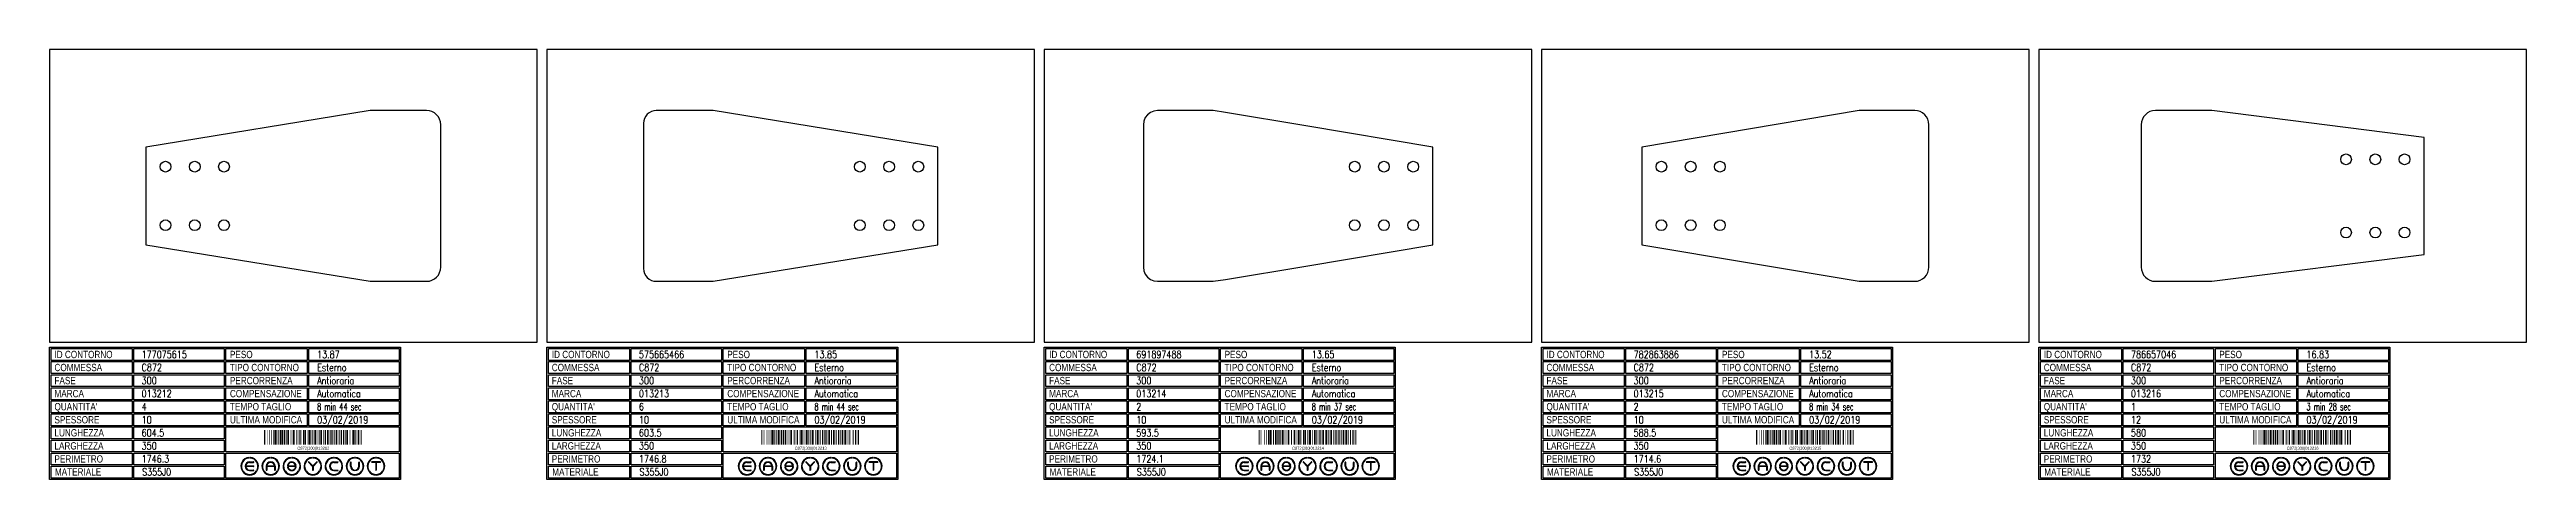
# Model space of a CAD drawing. Header units: millimetres. Extents: x 10000 to 53102, y 10000 to 35064.
# Drawn here: x 15100 to 20180, y 26815 to 27696 of the extents above; entities that cross this region are included whole.
import ezdxf
from ezdxf.enums import TextEntityAlignment as Align

# ---------------------------------------------------------------- set-up
doc = ezdxf.new("R2010")
doc.units = ezdxf.units.MM
doc.styles.add('EasyCutStyle', font='romans.shx', dxfattribs={"width": 0.8})
doc.styles.add('EasyCutStyle1', font='arial.ttf', dxfattribs={"width": 0.8})

# ---------------------------------------------------------------- blocks, each defined once
blk = doc.blocks.new('BlockShape01')
at = {"color": 253}
blk.add_lwpolyline([(0, 0), (720, 0), (720, -271), (0, -271)], close=True, dxfattribs=at)
at = {"color": 2}
for points in [[(3, -2.9), (169.3, -2.9), (169.3, -27.3), (3, -27.3)], [(3, -2.9), (169.3, -2.9), (169.3, -27.3), (3, -27.3)], [(3, -29.6), (169.3, -29.6), (169.3, -54), (3, -54)], [(361.9, -2.9), (528.3, -2.9), (528.3, -27.3), (361.9, -27.3)], [(361.9, -29.6), (528.3, -29.6), (528.3, -54), (361.9, -54)], [(3, -56.4), (169.3, -56.4), (169.3, -80.8), (3, -80.8)], [(3, -83.1), (169.3, -83.1), (169.3, -107.6), (3, -107.6)], [(361.9, -56.4), (528.3, -56.4), (528.3, -80.8), (361.9, -80.8)], [(361.9, -83.1), (528.3, -83.1), (528.3, -107.6), (361.9, -107.6)], [(3, -109.9), (169.3, -109.9), (169.3, -134.3), (3, -134.3)], [(3, -136.7), (169.3, -136.7), (169.3, -161.1), (3, -161.1)], [(361.9, -109.9), (528.3, -109.9), (528.3, -134.3), (361.9, -134.3)], [(361.9, -136.7), (528.3, -136.7), (528.3, -161.1), (361.9, -161.1)], [(3, -163.4), (169.3, -163.4), (169.3, -187.9), (3, -187.9)], [(3, -190.2), (169.3, -190.2), (169.3, -214.6), (3, -214.6)], [(3, -217), (169.3, -217), (169.3, -241.4), (3, -241.4)], [(3, -243.7), (169.3, -243.7), (169.3, -268.1), (3, -268.1)]]:
    blk.add_lwpolyline(points, close=True, dxfattribs=at)
at = {"color": 1}
for points in [[(172.7, -2.9), (358.1, -2.9), (358.1, -27.3), (172.7, -27.3)], [(172.7, -29.6), (358.1, -29.6), (358.1, -54), (172.7, -54)], [(531.6, -2.9), (717, -2.9), (717, -27.3), (531.6, -27.3)], [(531.6, -29.6), (717, -29.6), (717, -54), (531.6, -54)], [(172.7, -56.4), (358.1, -56.4), (358.1, -80.8), (172.7, -80.8)], [(172.7, -83.1), (358.1, -83.1), (358.1, -107.6), (172.7, -107.6)], [(531.6, -56.4), (717, -56.4), (717, -80.8), (531.6, -80.8)], [(531.6, -83.1), (717, -83.1), (717, -107.6), (531.6, -107.6)], [(172.7, -109.9), (358.1, -109.9), (358.1, -134.3), (172.7, -134.3)], [(172.7, -136.7), (358.1, -136.7), (358.1, -161.1), (172.7, -161.1)], [(531.6, -109.9), (717, -109.9), (717, -134.3), (531.6, -134.3)], [(531.6, -136.7), (717, -136.7), (717, -161.1), (531.6, -161.1)], [(172.7, -163.4), (358.1, -163.4), (358.1, -187.9), (172.7, -187.9)], [(172.7, -190.2), (358.1, -190.2), (358.1, -214.6), (172.7, -214.6)], [(361.9, -163.4), (717, -163.4), (717, -214.6), (361.9, -214.6)], [(172.7, -217), (358.1, -217), (358.1, -241.4), (172.7, -241.4)], [(172.7, -243.7), (358.1, -243.7), (358.1, -268.1), (172.7, -268.1)], [(361.9, -217), (717, -217), (717, -268.1), (361.9, -268.1)]]:
    blk.add_lwpolyline(points, close=True, dxfattribs=at)
at = {"color": 161, "style": 'EasyCutStyle1', "width": 0.8}
for s, p in [('COMMESSA', (10.1, -49.1)), ('ID CONTORNO', (10.1, -22.4)), ('TIPO CONTORNO', (370, -49.1)), ('PESO', (370, -22.4)), ('FASE', (10.1, -75.9)), ('MARCA', (10.1, -102.6)), ('COMPENSAZIONE', (370, -102.6)), ('PERCORRENZA', (370, -75.9)), ("QUANTITA'", (10.1, -129.4)), ('SPESSORE', (10.1, -156.2)), ('TEMPO TAGLIO', (370, -129.4)), ('ULTIMA MODIFICA', (370, -156.2)), ('LUNGHEZZA', (10.1, -182.9)), ('LARGHEZZA', (10.1, -209.7)), ('PERIMETRO', (10.1, -236.5)), ('MATERIALE', (11, -263.2))]:
    blk.add_text(s, height=15, dxfattribs=at).set_placement(p)
at = {"style": 'EasyCutStyle'}
for tag, p, width in [('ORDERSHAPE', (188.9, -49.1), 0.8), ('IDSHAPE', (188.9, -22.4), 0.8), ('TYPESHAPE', (548.8, -49.1), 0.8), ('WEIGTHSHAPE', (548.8, -22.4), 0.8), ('PHASESHAPE', (188.9, -75.9), 0.8), ('MKSHAPE', (188.9, -102.6), 0.8), ('JOUSHAPE', (548.8, -75.9), 0.8), ('COMPSHAPE', (548.8, -102.6), 0.8), ('TKSHAPE', (188.9, -156.2), 0.8), ('QTASHAPE', (188.9, -129.4), 0.8), ('TIMECUTSHAPE', (548.8, -129.4), 0.65), ('LASTMODIFYSHAPE', (548.8, -156.2), 0.8), ('LENGTHSHAPE', (188.9, -182.9), 0.8), ('HEIGHTSHAPE', (188.9, -209.7), 0.8), ('PERIMETERSHAPE', (188.9, -236.5), 0.8), ('MATSHAPE', (189.8, -263.2), 0.8)]:
    blk.add_attdef(tag, p, '', height=15, dxfattribs=dict(at, width=width))
blk = doc.blocks.new('Logo')
for color, points in [(140, [(-144.9, -7.2, -1), (-145.9, -7.6, -0.520567), (-131.2, 17.9, -1), (-131.1, 16.9, 0.520567)]), (256, [(-121.7, 0.5), (-137.5, 0.5, -0.394366), (-129.6, 7.9), (-121.7, 7.9, 1), (-121.7, 9), (-129.6, 9, 1), (-129.6, -9), (-121.7, -9, 1), (-121.7, -7.9), (-129.6, -7.9, -0.394366), (-137.5, -0.5), (-121.7, -0.5, 1)]), (140, [(-114.3, -7.2, 1), (-113.3, -7.6, 0.520567), (-128, 17.9, 0.916853), (-128.2, 16.9, 0.043377), (-128.1, 16.9, -0.520567)]), (140, [(-101.7, -7.2, -1), (-102.7, -7.6, -0.520567), (-88, 17.9, -1), (-87.9, 16.9, 0.520567)]), (140, [(-71.1, -7.2, 1), (-70.1, -7.6, 0.520567), (-84.8, 17.9, 1), (-84.9, 16.9, -0.520567)]), (140, [(-58.5, -7.2, -1), (-59.5, -7.6, -0.520567), (-44.8, 17.9, -1), (-44.7, 16.9, 0.520567)]), (256, [(-36.6, -0.5, -0.486114), (-35.5, -1.9, -0.776377), (-50.9, -2, 1), (-51.9, -2.3, 0.776377), (-34.5, -2.1, 0.486114), (-36.6, 0.5), (-49.8, 0.5, -0.486114), (-50.9, 1.9, -0.776377), (-35.5, 2, 1), (-34.5, 2.3, 0.776377), (-51.9, 2.1, 0.486114), (-49.8, -0.5)]), (140, [(-27.9, -7.2, 1), (-26.9, -7.6, 0.520567), (-41.6, 17.9, 1), (-41.7, 16.9, -0.520567)]), (140, [(-15.3, -7.2, -1), (-16.3, -7.6, -0.520567), (-1.6, 17.9, -1), (-1.5, 16.9, 0.520567)]), (256, [(0, 0.8), (-8.1, 8.8, 1), (-8.8, 8.1), (-0.5, -0.2), (-0.5, -7.9, 1), (0.5, -7.9), (0.5, -0.2), (8.8, 8.1, 1), (8.1, 8.8)]), (140, [(15.3, -7.2, 1), (16.3, -7.6, 0.520567), (1.6, 17.9, 1), (1.5, 16.9, -0.520567)]), (140, [(27.9, -7.2, -1), (26.9, -7.6, -0.520567), (41.6, 17.9, -1), (41.7, 16.9, 0.520567)]), (256, [(43.2, -9), (51.1, -9, 1), (51.1, -7.9), (43.2, -7.9, -1), (43.2, 7.9), (51.1, 7.9, 1), (51.1, 9), (43.2, 9, 1)]), (140, [(58.5, -7.2, 1), (59.5, -7.6, 0.520567), (44.8, 17.9, 1), (44.7, 16.9, -0.520567)]), (140, [(71.1, -7.2, -1), (70.1, -7.6, -0.520567), (84.8, 17.9, -1), (84.9, 16.9, 0.520567)]), (256, [(78.5, 0), (78.5, 7.9, 1), (77.4, 7.9), (77.4, 0, 1), (95.4, 0), (95.4, 7.9, 1), (94.3, 7.9), (94.3, 0, -1)]), (140, [(101.7, -7.2, 1), (102.7, -7.6, 0.520567), (88, 17.9, 1), (87.9, 16.9, -0.520567)]), (140, [(114.3, -7.2, -1), (113.3, -7.6, -0.520567), (128, 17.9, -1), (128.1, 16.9, 0.520567)]), (256, [(121.1, 9, 1), (121.1, 7.9), (129.1, 7.9), (129.1, -7.9, 1), (130.1, -7.9), (130.1, 7.9), (138.1, 7.9, 1), (138.1, 9)]), (140, [(144.9, -7.2, 1), (145.9, -7.6, 0.520567), (131.2, 17.9, 1), (131.1, 16.9, -0.520567)]), (140, [(-114.9, -10.3, 1), (-115.7, -9.7, -0.520567), (-143.5, -9.7, 1), (-144.3, -10.3, 0.520567)]), (140, [(-71.7, -10.3, 1), (-72.5, -9.7, -0.520567), (-100.3, -9.7, 1), (-101.1, -10.3, 0.520567)]), (140, [(-28.5, -10.3, 1), (-29.3, -9.7, -0.520567), (-57.1, -9.7, 1), (-57.9, -10.3, 0.520567)]), (140, [(14.7, -10.3, 1), (13.9, -9.7, -0.520567), (-13.9, -9.7, 1), (-14.7, -10.3, 0.520567)]), (140, [(57.9, -10.3, 1), (57.1, -9.7, -0.520567), (29.3, -9.7, 1), (28.5, -10.3, 0.520567)]), (140, [(101.1, -10.3, 1), (100.3, -9.7, -0.520567), (72.5, -9.7, 1), (71.7, -10.3, 0.520567)]), (140, [(144.3, -10.3, 1), (143.5, -9.7, -0.520567), (115.7, -9.7, 1), (114.9, -10.3, 0.520567)])]:
    blk.add_hatch(color=color).paths.add_polyline_path(points)
h = blk.add_hatch(color=256)
h.paths.add_polyline_path([(-78.5, -0.5), (-78.5, -7.9, 1), (-77.4, -7.9), (-77.4, 0, 1), (-95.4, 0), (-95.4, -7.9, 1), (-94.3, -7.9), (-94.3, -0.5)])
h.paths.add_polyline_path([(-94.3, 0.5, -0.933992), (-78.5, 0.5)], flags=16)
for p, q in [((-121.7, 0.5), (-137.5, 0.5)), ((-129.6, 9), (-121.7, 9)), ((-129.6, 7.9), (-121.7, 7.9)), ((-95.4, 0), (-95.4, -7.9)), ((-78.5, 0.5), (-94.3, 0.5)), ((-77.4, 0), (-77.4, -7.9)), ((-36.6, 0.5), (-49.8, 0.5)), ((-0.5, -0.2), (-8.8, 8.1)), ((0, 0.8), (-8.1, 8.8)), ((0, 0.8), (8.1, 8.8)), ((0.5, -0.2), (8.8, 8.1)), ((43.2, 9), (51.1, 9)), ((43.2, 7.9), (51.1, 7.9)), ((77.4, 0), (77.4, 7.9)), ((78.5, 0), (78.5, 7.9)), ((94.3, 0), (94.3, 7.9)), ((95.4, 0), (95.4, 7.9)), ((138.1, 9), (121.1, 9)), ((129.1, 7.9), (121.1, 7.9)), ((129.1, 7.9), (129.1, -7.9)), ((130.1, 7.9), (130.1, -7.9)), ((138.1, 7.9), (130.1, 7.9)), ((-121.7, -0.5), (-137.5, -0.5)), ((-129.6, -7.9), (-121.7, -7.9)), ((-129.6, -9), (-121.7, -9)), ((-94.3, -0.5), (-94.3, -7.9)), ((-78.5, -0.5), (-94.3, -0.5)), ((-78.5, -0.5), (-78.5, -7.9)), ((-36.6, -0.5), (-49.8, -0.5)), ((-0.5, -0.2), (-0.5, -7.9)), ((0.5, -0.2), (0.5, -7.9)), ((43.2, -7.9), (51.1, -7.9)), ((43.2, -9), (51.1, -9))]:
    blk.add_line(p, q)
at = {"color": 140}
for centre, radius, start, end in [((-129.6, 0), 18, 95, 205), ((-129.6, 0), 16.9, 95, 205), ((-131.1, 17.4), 0.54, 275, 95), ((-128.1, 17.4), 0.54, 85, 265), ((-129.6, 0), 16.9, 335, 85), ((-129.6, 0), 18, 335, 85), ((-86.4, 0), 18, 95, 205), ((-86.4, 0), 16.9, 95, 205), ((-87.9, 17.4), 0.54, 275, 95), ((-84.9, 17.4), 0.54, 85, 265), ((-86.4, 0), 16.9, 335, 85), ((-86.4, 0), 18, 335, 85), ((-43.2, 0), 18, 95, 205), ((-43.2, 0), 16.9, 95, 205), ((-44.7, 17.4), 0.54, 275, 95), ((-41.7, 17.4), 0.54, 85, 265), ((-43.2, 0), 16.9, 335, 85), ((-43.2, 0), 18, 335, 85), ((0, 0), 18, 95, 205), ((0, 0), 16.9, 95, 205), ((-1.5, 17.4), 0.54, 275, 95), ((1.5, 17.4), 0.54, 85, 265), ((0, 0), 16.9, 335, 85), ((0, 0), 18, 335, 85), ((43.2, 0), 18, 95, 205), ((43.2, 0), 16.9, 95, 205), ((41.7, 17.4), 0.54, 275, 95), ((44.7, 17.4), 0.54, 85, 265), ((43.2, 0), 16.9, 335, 85), ((43.2, 0), 18, 335, 85), ((86.4, 0), 18, 95, 205), ((86.4, 0), 16.9, 95, 205), ((84.9, 17.4), 0.54, 275, 95), ((87.9, 17.4), 0.54, 85, 265), ((86.4, 0), 16.9, 335, 85), ((86.4, 0), 18, 335, 85), ((129.6, 0), 18, 95, 205), ((129.6, 0), 16.9, 95, 205), ((128.1, 17.4), 0.54, 275, 95), ((131.1, 17.4), 0.54, 85, 265), ((129.6, 0), 16.9, 335, 85), ((129.6, 0), 18, 335, 85), ((-145.4, -7.4), 0.54, 205, 25), ((-143.9, -10), 0.54, 35, 215), ((-129.6, 0), 18, 215, 325), ((-129.6, 0), 16.9, 215, 325), ((-115.3, -10), 0.54, 325, 145), ((-113.8, -7.4), 0.54, 155, 335), ((-102.2, -7.4), 0.54, 205, 25), ((-100.7, -10), 0.54, 35, 215), ((-86.4, 0), 18, 215, 325), ((-86.4, 0), 16.9, 215, 325), ((-72.1, -10), 0.54, 325, 145), ((-70.6, -7.4), 0.54, 155, 335), ((-59, -7.4), 0.54, 205, 25), ((-57.5, -10), 0.54, 35, 215), ((-43.2, 0), 18, 215, 325), ((-43.2, 0), 16.9, 215, 325), ((-28.9, -10), 0.54, 325, 145), ((-27.4, -7.4), 0.54, 155, 335), ((-15.8, -7.4), 0.54, 205, 25), ((-14.3, -10), 0.54, 35, 215), ((0, 0), 18, 215, 325), ((0, 0), 16.9, 215, 325), ((14.3, -10), 0.54, 325, 145), ((15.8, -7.4), 0.54, 155, 335), ((27.4, -7.4), 0.54, 205, 25), ((28.9, -10), 0.54, 35, 215), ((43.2, 0), 18, 215, 325), ((43.2, 0), 16.9, 215, 325), ((57.5, -10), 0.54, 325, 145), ((59, -7.4), 0.54, 155, 335), ((70.6, -7.4), 0.54, 205, 25), ((72.1, -10), 0.54, 35, 215), ((86.4, 0), 18, 215, 325), ((86.4, 0), 16.9, 215, 325), ((100.7, -10), 0.54, 325, 145), ((102.2, -7.4), 0.54, 155, 335), ((113.8, -7.4), 0.54, 205, 25), ((115.3, -10), 0.54, 35, 215), ((129.6, 0), 18, 215, 325), ((129.6, 0), 16.9, 215, 325), ((143.9, -10), 0.54, 325, 145), ((145.4, -7.4), 0.54, 155, 335)]:
    blk.add_arc(centre, radius, start, end, dxfattribs=at)
for centre, radius, start, end in [((-129.6, 0), 9, 90, 270), ((-129.6, 0), 7.92, 90, 176.0904), ((-121.7, 8.5), 0.54, 270, 90), ((-121.7, 0), 0.54, 270, 90), ((-86.4, 0), 9, 0, 180), ((-86.4, 0), 7.92, 3.9096, 176.0904), ((-49.8, 1.6), 2.16, 166.2998, 270), ((-43.2, 0), 9, 15, 166.2998), ((-43.2, 0), 7.92, 15, 166.2998), ((-49.8, 1.6), 1.08, 166.2998, 270), ((-36.6, -1.6), 2.16, 346.2998, 90), ((-35, 2.2), 0.54, 195, 15), ((-8.5, 8.5), 0.54, 45, 225), ((8.5, 8.5), 0.54, 315, 135), ((43.2, 0), 9, 90, 270), ((43.2, 0), 7.92, 90, 270), ((51.1, 8.5), 0.54, 270, 90), ((77.9, 7.9), 0.54, 0, 180), ((86.4, 0), 9, 180, 0), ((86.4, 0), 7.92, 180, 0), ((94.9, 7.9), 0.54, 0, 180), ((121.1, 8.5), 0.54, 90, 270), ((138.1, 8.5), 0.54, 270, 90), ((-129.6, 0), 7.92, 183.9096, 270), ((-121.7, -8.5), 0.54, 270, 90), ((-94.9, -7.9), 0.54, 180, 0), ((-77.9, -7.9), 0.54, 180, 0), ((-51.4, -2.2), 0.54, 15, 195), ((-43.2, 0), 9, 195, 346.2998), ((-43.2, 0), 7.92, 195, 346.2998), ((-36.6, -1.6), 1.08, 346.2998, 90), ((0, -7.9), 0.54, 180, 0), ((51.1, -8.5), 0.54, 270, 90), ((129.6, -7.9), 0.54, 180, 0)]:
    blk.add_arc(centre, radius, start, end)
blk = doc.blocks.new('177075615_128', base_point=(342.3, -345))
at = {"linetype": 'Continuous'}
for points, const_width in [([(343.3, -345), (343.3, -315)], 2), ([(345.8, -345), (345.8, -315)], 1), ([(348.8, -345), (348.8, -315)], 1), ([(353.8, -345), (353.8, -315)], 1), ([(357.8, -345), (357.8, -315)], 1), ([(362.3, -345), (362.3, -315)], 2), ([(365.8, -345), (365.8, -315)], 3), ([(368.8, -345), (368.8, -315)], 1), ([(372.3, -345), (372.3, -315)], 2), ([(376.8, -345), (376.8, -315)], 3), ([(380.3, -345), (380.3, -315)], 2), ([(383.8, -345), (383.8, -315)], 3), ([(387.3, -345), (387.3, -315)], 2), ([(391.8, -345), (391.8, -315)], 3), ([(395.8, -345), (395.8, -315)], 1), ([(397.8, -345), (397.8, -315)], 1), ([(399.8, -345), (399.8, -315)], 1), ([(403.3, -345), (403.3, -315)], 4), ([(409.3, -345), (409.3, -315)], 2), ([(412.8, -345), (412.8, -315)], 1), ([(415.8, -345), (415.8, -315)], 3), ([(419.8, -345), (419.8, -315)], 1), ([(423.8, -345), (423.8, -315)], 3), ([(427.3, -345), (427.3, -315)], 2), ([(430.8, -345), (430.8, -315)], 1), ([(434.8, -345), (434.8, -315)], 3), ([(438.3, -345), (438.3, -315)], 2), ([(441.8, -345), (441.8, -315)], 1), ([(443.8, -345), (443.8, -315)], 1), ([(447.3, -345), (447.3, -315)], 4), ([(452.8, -345), (452.8, -315)], 1), ([(456.8, -345), (456.8, -315)], 3), ([(460.3, -345), (460.3, -315)], 2), ([(463.8, -345), (463.8, -315)], 1), ([(467.8, -345), (467.8, -315)], 3), ([(472.3, -345), (472.3, -315)], 2), ([(475.3, -345), (475.3, -315)], 2), ([(478.8, -345), (478.8, -315)], 1), ([(481.8, -345), (481.8, -315)], 3), ([(486.3, -345), (486.3, -315)], 2), ([(490.8, -345), (490.8, -315)], 3), ([(494.8, -345), (494.8, -315)], 1), ([(496.8, -345), (496.8, -315)], 1), ([(500.8, -345), (500.8, -315)], 3), ([(505.3, -345), (505.3, -315)], 2), ([(508.3, -345), (508.3, -315)], 2), ([(512.8, -345), (512.8, -315)], 3), ([(516.8, -345), (516.8, -315)], 1), ([(518.8, -345), (518.8, -315)], 1), ([(522.8, -345), (522.8, -315)], 1), ([(526.3, -345), (526.3, -315)], 4), ([(530.3, -345), (530.3, -315)], 2), ([(535.8, -345), (535.8, -315)], 3), ([(538.8, -345), (538.8, -315)], 1), ([(541.3, -345), (541.3, -315)], 2)]:
    blk.add_lwpolyline(points, dxfattribs=dict(at, const_width=const_width))
blk.add_text('C872|300|013212', height=6).set_placement((443.3, -355.5), align=Align.CENTER)
blk = doc.blocks.new('575665466_128', base_point=(341.7, -345))
at = {"linetype": 'Continuous'}
for points, const_width in [([(342.7, -345), (342.7, -315)], 2), ([(345.2, -345), (345.2, -315)], 1), ([(348.2, -345), (348.2, -315)], 1), ([(353.2, -345), (353.2, -315)], 1), ([(357.2, -345), (357.2, -315)], 1), ([(361.7, -345), (361.7, -315)], 2), ([(365.2, -345), (365.2, -315)], 3), ([(368.2, -345), (368.2, -315)], 1), ([(371.7, -345), (371.7, -315)], 2), ([(376.2, -345), (376.2, -315)], 3), ([(379.7, -345), (379.7, -315)], 2), ([(383.2, -345), (383.2, -315)], 3), ([(386.7, -345), (386.7, -315)], 2), ([(391.2, -345), (391.2, -315)], 3), ([(395.2, -345), (395.2, -315)], 1), ([(397.2, -345), (397.2, -315)], 1), ([(399.2, -345), (399.2, -315)], 1), ([(402.7, -345), (402.7, -315)], 4), ([(408.7, -345), (408.7, -315)], 2), ([(412.2, -345), (412.2, -315)], 1), ([(415.2, -345), (415.2, -315)], 3), ([(419.2, -345), (419.2, -315)], 1), ([(423.2, -345), (423.2, -315)], 3), ([(426.7, -345), (426.7, -315)], 2), ([(430.2, -345), (430.2, -315)], 1), ([(434.2, -345), (434.2, -315)], 3), ([(437.7, -345), (437.7, -315)], 2), ([(441.2, -345), (441.2, -315)], 1), ([(443.2, -345), (443.2, -315)], 1), ([(446.7, -345), (446.7, -315)], 4), ([(452.2, -345), (452.2, -315)], 1), ([(456.2, -345), (456.2, -315)], 3), ([(459.7, -345), (459.7, -315)], 2), ([(463.2, -345), (463.2, -315)], 1), ([(467.2, -345), (467.2, -315)], 3), ([(471.7, -345), (471.7, -315)], 2), ([(474.7, -345), (474.7, -315)], 2), ([(478.2, -345), (478.2, -315)], 1), ([(481.2, -345), (481.2, -315)], 3), ([(485.7, -345), (485.7, -315)], 2), ([(490.2, -345), (490.2, -315)], 3), ([(494.2, -345), (494.2, -315)], 1), ([(496.2, -345), (496.2, -315)], 1), ([(500.2, -345), (500.2, -315)], 3), ([(504.7, -345), (504.7, -315)], 2), ([(507.7, -345), (507.7, -315)], 2), ([(511.2, -345), (511.2, -315)], 1), ([(514.2, -345), (514.2, -315)], 3), ([(518.2, -345), (518.2, -315)], 1), ([(521.7, -345), (521.7, -315)], 2), ([(525.2, -345), (525.2, -315)], 1), ([(529.7, -345), (529.7, -315)], 2), ([(535.2, -345), (535.2, -315)], 3), ([(538.2, -345), (538.2, -315)], 1), ([(540.7, -345), (540.7, -315)], 2)]:
    blk.add_lwpolyline(points, dxfattribs=dict(at, const_width=const_width))
blk.add_text('C872|300|013213', height=6).set_placement((442.7, -355.5), align=Align.CENTER)
blk = doc.blocks.new('691897488_128', base_point=(336.75, -345))
at = {"linetype": 'Continuous'}
for points, const_width in [([(337.75, -345), (337.75, -315)], 2), ([(340.25, -345), (340.25, -315)], 1), ([(343.25, -345), (343.25, -315)], 1), ([(348.25, -345), (348.25, -315)], 1), ([(352.25, -345), (352.25, -315)], 1), ([(356.75, -345), (356.75, -315)], 2), ([(360.25, -345), (360.25, -315)], 3), ([(363.25, -345), (363.25, -315)], 1), ([(366.75, -345), (366.75, -315)], 2), ([(371.25, -345), (371.25, -315)], 3), ([(374.75, -345), (374.75, -315)], 2), ([(378.25, -345), (378.25, -315)], 3), ([(381.75, -345), (381.75, -315)], 2), ([(386.25, -345), (386.25, -315)], 3), ([(390.25, -345), (390.25, -315)], 1), ([(392.25, -345), (392.25, -315)], 1), ([(394.25, -345), (394.25, -315)], 1), ([(397.75, -345), (397.75, -315)], 4), ([(403.75, -345), (403.75, -315)], 2), ([(407.25, -345), (407.25, -315)], 1), ([(410.25, -345), (410.25, -315)], 3), ([(414.25, -345), (414.25, -315)], 1), ([(418.25, -345), (418.25, -315)], 3), ([(421.75, -345), (421.75, -315)], 2), ([(425.25, -345), (425.25, -315)], 1), ([(429.25, -345), (429.25, -315)], 3), ([(432.75, -345), (432.75, -315)], 2), ([(436.25, -345), (436.25, -315)], 1), ([(438.25, -345), (438.25, -315)], 1), ([(441.75, -345), (441.75, -315)], 4), ([(447.25, -345), (447.25, -315)], 1), ([(451.25, -345), (451.25, -315)], 3), ([(454.75, -345), (454.75, -315)], 2), ([(458.25, -345), (458.25, -315)], 1), ([(462.25, -345), (462.25, -315)], 3), ([(466.75, -345), (466.75, -315)], 2), ([(469.75, -345), (469.75, -315)], 2), ([(473.25, -345), (473.25, -315)], 1), ([(476.25, -345), (476.25, -315)], 3), ([(480.75, -345), (480.75, -315)], 2), ([(485.25, -345), (485.25, -315)], 3), ([(489.25, -345), (489.25, -315)], 1), ([(491.25, -345), (491.25, -315)], 1), ([(495.25, -345), (495.25, -315)], 3), ([(499.75, -345), (499.75, -315)], 2), ([(502.75, -345), (502.75, -315)], 2), ([(506.25, -345), (506.25, -315)], 1), ([(510.25, -345), (510.25, -315)], 3), ([(513.75, -345), (513.75, -315)], 2), ([(517.25, -345), (517.25, -315)], 3), ([(521.25, -345), (521.25, -315)], 1), ([(524.75, -345), (524.75, -315)], 2), ([(530.25, -345), (530.25, -315)], 3), ([(533.25, -345), (533.25, -315)], 1), ([(535.75, -345), (535.75, -315)], 2)]:
    blk.add_lwpolyline(points, dxfattribs=dict(at, const_width=const_width))
blk.add_text('C872|300|013214', height=6).set_placement((437.75, -355.5), align=Align.CENTER)
blk = doc.blocks.new('782863886_128', base_point=(334.3, -345))
at = {"linetype": 'Continuous'}
for points, const_width in [([(335.3, -345), (335.3, -315)], 2), ([(337.8, -345), (337.8, -315)], 1), ([(340.8, -345), (340.8, -315)], 1), ([(345.8, -345), (345.8, -315)], 1), ([(349.8, -345), (349.8, -315)], 1), ([(354.3, -345), (354.3, -315)], 2), ([(357.8, -345), (357.8, -315)], 3), ([(360.8, -345), (360.8, -315)], 1), ([(364.3, -345), (364.3, -315)], 2), ([(368.8, -345), (368.8, -315)], 3), ([(372.3, -345), (372.3, -315)], 2), ([(375.8, -345), (375.8, -315)], 3), ([(379.3, -345), (379.3, -315)], 2), ([(383.8, -345), (383.8, -315)], 3), ([(387.8, -345), (387.8, -315)], 1), ([(389.8, -345), (389.8, -315)], 1), ([(391.8, -345), (391.8, -315)], 1), ([(395.3, -345), (395.3, -315)], 4), ([(401.3, -345), (401.3, -315)], 2), ([(404.8, -345), (404.8, -315)], 1), ([(407.8, -345), (407.8, -315)], 3), ([(411.8, -345), (411.8, -315)], 1), ([(415.8, -345), (415.8, -315)], 3), ([(419.3, -345), (419.3, -315)], 2), ([(422.8, -345), (422.8, -315)], 1), ([(426.8, -345), (426.8, -315)], 3), ([(430.3, -345), (430.3, -315)], 2), ([(433.8, -345), (433.8, -315)], 1), ([(435.8, -345), (435.8, -315)], 1), ([(439.3, -345), (439.3, -315)], 4), ([(444.8, -345), (444.8, -315)], 1), ([(448.8, -345), (448.8, -315)], 3), ([(452.3, -345), (452.3, -315)], 2), ([(455.8, -345), (455.8, -315)], 1), ([(459.8, -345), (459.8, -315)], 3), ([(464.3, -345), (464.3, -315)], 2), ([(467.3, -345), (467.3, -315)], 2), ([(470.8, -345), (470.8, -315)], 1), ([(473.8, -345), (473.8, -315)], 3), ([(478.3, -345), (478.3, -315)], 2), ([(482.8, -345), (482.8, -315)], 3), ([(486.8, -345), (486.8, -315)], 1), ([(488.8, -345), (488.8, -315)], 1), ([(492.8, -345), (492.8, -315)], 3), ([(497.3, -345), (497.3, -315)], 2), ([(500.3, -345), (500.3, -315)], 2), ([(503.8, -345), (503.8, -315)], 3), ([(507.8, -345), (507.8, -315)], 1), ([(510.8, -345), (510.8, -315)], 1), ([(513.3, -345), (513.3, -315)], 2), ([(517.8, -345), (517.8, -315)], 1), ([(522.3, -345), (522.3, -315)], 2), ([(527.8, -345), (527.8, -315)], 3), ([(530.8, -345), (530.8, -315)], 1), ([(533.3, -345), (533.3, -315)], 2)]:
    blk.add_lwpolyline(points, dxfattribs=dict(at, const_width=const_width))
blk.add_text('C872|300|013215', height=6).set_placement((435.3, -355.5), align=Align.CENTER)
blk = doc.blocks.new('786657046_128', base_point=(330, -345))
at = {"linetype": 'Continuous'}
for points, const_width in [([(331, -345), (331, -315)], 2), ([(333.5, -345), (333.5, -315)], 1), ([(336.5, -345), (336.5, -315)], 1), ([(341.5, -345), (341.5, -315)], 1), ([(345.5, -345), (345.5, -315)], 1), ([(350, -345), (350, -315)], 2), ([(353.5, -345), (353.5, -315)], 3), ([(356.5, -345), (356.5, -315)], 1), ([(360, -345), (360, -315)], 2), ([(364.5, -345), (364.5, -315)], 3), ([(368, -345), (368, -315)], 2), ([(371.5, -345), (371.5, -315)], 3), ([(375, -345), (375, -315)], 2), ([(379.5, -345), (379.5, -315)], 3), ([(383.5, -345), (383.5, -315)], 1), ([(385.5, -345), (385.5, -315)], 1), ([(387.5, -345), (387.5, -315)], 1), ([(391, -345), (391, -315)], 4), ([(397, -345), (397, -315)], 2), ([(400.5, -345), (400.5, -315)], 1), ([(403.5, -345), (403.5, -315)], 3), ([(407.5, -345), (407.5, -315)], 1), ([(411.5, -345), (411.5, -315)], 3), ([(415, -345), (415, -315)], 2), ([(418.5, -345), (418.5, -315)], 1), ([(422.5, -345), (422.5, -315)], 3), ([(426, -345), (426, -315)], 2), ([(429.5, -345), (429.5, -315)], 1), ([(431.5, -345), (431.5, -315)], 1), ([(435, -345), (435, -315)], 4), ([(440.5, -345), (440.5, -315)], 1), ([(444.5, -345), (444.5, -315)], 3), ([(448, -345), (448, -315)], 2), ([(451.5, -345), (451.5, -315)], 1), ([(455.5, -345), (455.5, -315)], 3), ([(460, -345), (460, -315)], 2), ([(463, -345), (463, -315)], 2), ([(466.5, -345), (466.5, -315)], 1), ([(469.5, -345), (469.5, -315)], 3), ([(474, -345), (474, -315)], 2), ([(478.5, -345), (478.5, -315)], 3), ([(482.5, -345), (482.5, -315)], 1), ([(484.5, -345), (484.5, -315)], 1), ([(488.5, -345), (488.5, -315)], 3), ([(493, -345), (493, -315)], 2), ([(496, -345), (496, -315)], 2), ([(500.5, -345), (500.5, -315)], 3), ([(503.5, -345), (503.5, -315)], 1), ([(507, -345), (507, -315)], 2), ([(510.5, -345), (510.5, -315)], 3), ([(513.5, -345), (513.5, -315)], 1), ([(518, -345), (518, -315)], 2), ([(523.5, -345), (523.5, -315)], 3), ([(526.5, -345), (526.5, -315)], 1), ([(529, -345), (529, -315)], 2)]:
    blk.add_lwpolyline(points, dxfattribs=dict(at, const_width=const_width))
blk.add_text('C872|300|013216', height=6).set_placement((431, -355.5), align=Align.CENTER)

msp = doc.modelspace()

# ---------------------------------------------------------------- linework, layer by layer
for p, q in [((16100, 27696), (15100, 27696)), ((15100, 27696), (15100, 27096)), ((16100, 27096), (16100, 27696)), ((17120, 27696), (16120, 27696)), ((16120, 27696), (16120, 27096)), ((17120, 27096), (17120, 27696)), ((18140, 27696), (17140, 27696)), ((17140, 27696), (17140, 27096)), ((18140, 27096), (18140, 27696)), ((19160, 27696), (18160, 27696)), ((18160, 27696), (18160, 27096)), ((19160, 27096), (19160, 27696)), ((20180, 27696), (19180, 27696)), ((19180, 27696), (19180, 27096)), ((20180, 27096), (20180, 27696)), ((15100, 27096), (16100, 27096)), ((16120, 27096), (17120, 27096)), ((17140, 27096), (18140, 27096)), ((18160, 27096), (19160, 27096)), ((19180, 27096), (20180, 27096))]:
    msp.add_line(p, q)
at = {"color": 2}
for points in [[(15757.8, 27221), (15873.3, 27221, 0.414214), (15902.3, 27250), (15902.3, 27542, 0.414214), (15873.3, 27571), (15757.8, 27571), (15297.8, 27496), (15297.8, 27296)], [(16461.3, 27221), (16921.8, 27296), (16921.8, 27496), (16461.3, 27571), (16344.3, 27571, 0.414214), (16318.3, 27545), (16318.3, 27247, 0.414214), (16344.3, 27221)], [(18811.3, 27221), (18925.3, 27221, 0.414214), (18954.3, 27250), (18954.3, 27542, 0.414214), (18925.3, 27571), (18811.3, 27571), (18365.8, 27496), (18365.8, 27296)], [(19535, 27221), (19970, 27276), (19970, 27516), (19535, 27571), (19419, 27571, 0.414214), (19390, 27542), (19390, 27250, 0.414214), (19419, 27221)]]:
    msp.add_lwpolyline(points, format="xyb", close=True, dxfattribs=at)
msp.add_lwpolyline([(17372.3, 27221), (17486.8, 27221), (17511.8, 27225), (17676.8, 27252), (17936.8, 27296), (17936.8, 27496), (17676.8, 27540), (17511.8, 27567), (17486.8, 27571), (17372.3, 27571), (17364.8, 27570), (17357.8, 27567), (17351.8, 27562.5), (17347.3, 27556.5), (17344.3, 27549.5), (17343.3, 27542), (17343.3, 27250), (17344.3, 27242.5), (17347.3, 27235.5), (17351.8, 27229.5), (17357.8, 27225), (17364.8, 27222)], close=True, dxfattribs=at)
at = {"color": 4}
for centre in [(15337.8, 27456), (15397.8, 27456), (15457.8, 27456), (16761.8, 27456), (16821.8, 27456), (16881.8, 27456), (17776.8, 27456), (17836.8, 27456), (17896.8, 27456), (18405.8, 27456), (18465.8, 27456), (18525.8, 27456), (19810, 27471), (19870, 27471), (19930, 27471), (15337.8, 27336), (15397.8, 27336), (15457.8, 27336), (16761.8, 27336), (16821.8, 27336), (16881.8, 27336), (17776.8, 27336), (17836.8, 27336), (17896.8, 27336), (18405.8, 27336), (18465.8, 27336), (18525.8, 27336), (19810, 27321), (19870, 27321), (19930, 27321)]:
    msp.add_circle(centre, 11, dxfattribs=at)

# ---------------------------------------------------------------- block references
for p, values in [((15100, 27086), {'IDSHAPE': '177075615', 'ORDERSHAPE': 'C872', 'PHASESHAPE': '300', 'MKSHAPE': '013212', 'TKSHAPE': '10', 'LENGTHSHAPE': '604.5', 'HEIGHTSHAPE': '350', 'MATSHAPE': 'S355J0', 'LASTMODIFYSHAPE': '03/02/2019', 'PERIMETERSHAPE': '1746.3', 'WEIGTHSHAPE': '13.87', 'TYPESHAPE': 'Esterno', 'JOUSHAPE': 'Antioraria', 'COMPSHAPE': 'Automatica', 'TIMECUTSHAPE': '8 min 44 sec', 'QTASHAPE': '4'}), ((16120, 27086), {'IDSHAPE': '575665466', 'ORDERSHAPE': 'C872', 'PHASESHAPE': '300', 'MKSHAPE': '013213', 'TKSHAPE': '10', 'LENGTHSHAPE': '603.5', 'HEIGHTSHAPE': '350', 'MATSHAPE': 'S355J0', 'LASTMODIFYSHAPE': '03/02/2019', 'PERIMETERSHAPE': '1746.8', 'WEIGTHSHAPE': '13.85', 'TYPESHAPE': 'Esterno', 'JOUSHAPE': 'Antioraria', 'COMPSHAPE': 'Automatica', 'TIMECUTSHAPE': '8 min 44 sec', 'QTASHAPE': '6'}), ((17140, 27086), {'IDSHAPE': '691897488', 'ORDERSHAPE': 'C872', 'PHASESHAPE': '300', 'MKSHAPE': '013214', 'TKSHAPE': '10', 'LENGTHSHAPE': '593.5', 'HEIGHTSHAPE': '350', 'MATSHAPE': 'S355J0', 'LASTMODIFYSHAPE': '03/02/2019', 'PERIMETERSHAPE': '1724.1', 'WEIGTHSHAPE': '13.65', 'TYPESHAPE': 'Esterno', 'JOUSHAPE': 'Antioraria', 'COMPSHAPE': 'Automatica', 'TIMECUTSHAPE': '8 min 37 sec', 'QTASHAPE': '2'}), ((18160, 27086), {'IDSHAPE': '782863886', 'ORDERSHAPE': 'C872', 'PHASESHAPE': '300', 'MKSHAPE': '013215', 'TKSHAPE': '10', 'LENGTHSHAPE': '588.5', 'HEIGHTSHAPE': '350', 'MATSHAPE': 'S355J0', 'LASTMODIFYSHAPE': '03/02/2019', 'PERIMETERSHAPE': '1714.6', 'WEIGTHSHAPE': '13.52', 'TYPESHAPE': 'Esterno', 'JOUSHAPE': 'Antioraria', 'COMPSHAPE': 'Automatica', 'TIMECUTSHAPE': '8 min 34 sec', 'QTASHAPE': '2'}), ((19180, 27086), {'IDSHAPE': '786657046', 'ORDERSHAPE': 'C872', 'PHASESHAPE': '300', 'MKSHAPE': '013216', 'TKSHAPE': '12', 'LENGTHSHAPE': '580', 'HEIGHTSHAPE': '350', 'MATSHAPE': 'S355J0', 'LASTMODIFYSHAPE': '03/02/2019', 'PERIMETERSHAPE': '1732', 'WEIGTHSHAPE': '16.83', 'TYPESHAPE': 'Esterno', 'JOUSHAPE': 'Antioraria', 'COMPSHAPE': 'Automatica', 'TIMECUTSHAPE': '3 min 28 sec', 'QTASHAPE': '1'})]:
    msp.add_blockref('BlockShape01', p).add_auto_attribs(values)
for name, p in [('177075615_128', (15540, 26886.5)), ('575665466_128', (16560, 26886.5)), ('691897488_128', (17580, 26886.5)), ('782863886_128', (18600, 26886.5)), ('786657046_128', (19620, 26886.5)), ('Logo', (15640, 26842)), ('Logo', (16660, 26842)), ('Logo', (17680, 26842)), ('Logo', (18700, 26842)), ('Logo', (19720, 26842))]:
    msp.add_blockref(name, p)

doc.saveas('drawing.dxf')
